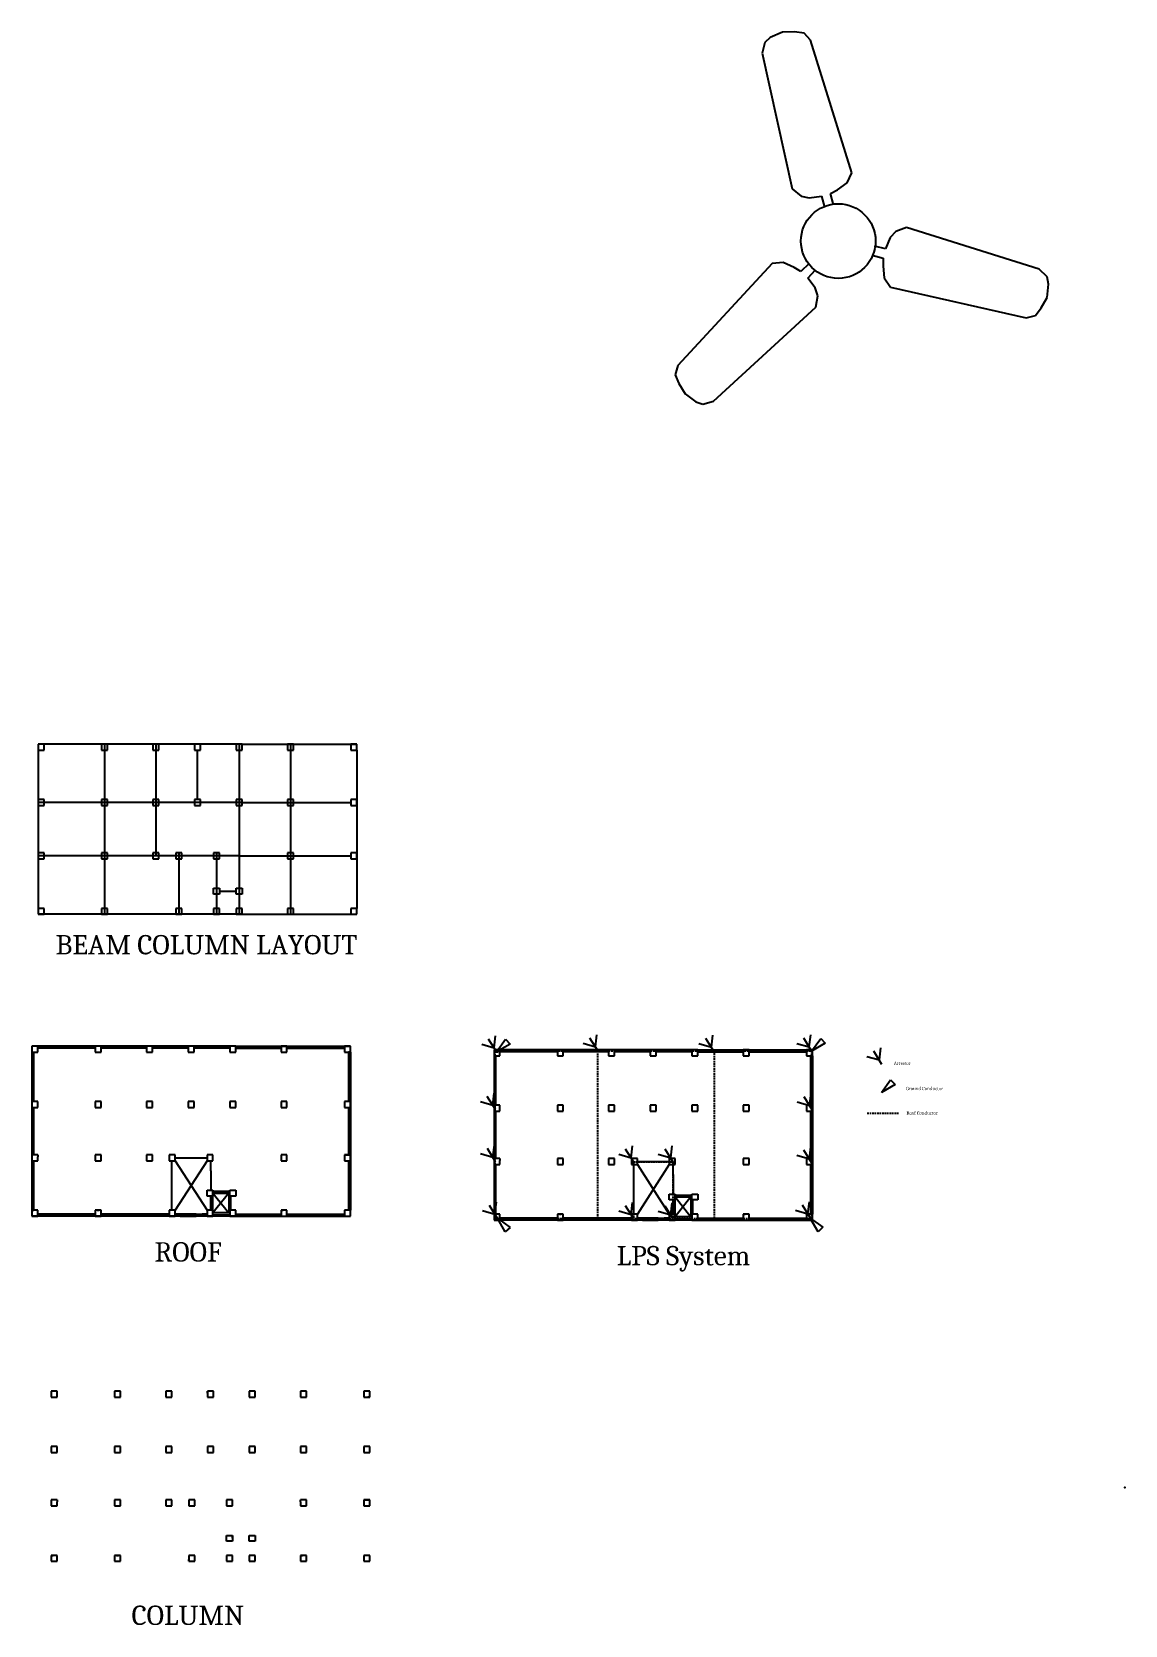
# Model space of a CAD drawing. Header units: inches. Extents: x -9560 to 22259, y -8480 to 5816.
# Drawn here: x 4327 to 7642, y 154 to 4987 of the extents above; entities that cross this region are included whole.
import ezdxf

# ---------------------------------------------------------------- set-up
doc = ezdxf.new("R2010")
doc.units = ezdxf.units.IN
doc.header["$LTSCALE"] = 2
for name, pattern in [('CENTERX2', [101.6, 63.5, -12.7, 12.7, -12.7]), ('DASHEDX2', [1.5, 1, -0.5]), ('HIDDEN', [0.375, 0.25, -0.125])]:
    doc.linetypes.add(name, pattern=pattern)
doc.layers.add('001_Dark_1 50', color=7, linetype='Continuous', lineweight=0, true_color=0x5c5c5c)
doc.layers.add('003_Light_1 50', color=7, linetype='Continuous', true_color=0xc2c2c2)
doc.layers.add('Emergency Lines', color=30, linetype='HIDDEN', lineweight=0)
for name, color, linetype in [('FloorPlan', 2, 'Continuous'), ('Sliding Door', 6, 'Continuous'), ('Text', 1, 'Continuous'), ('Window', 90, 'Continuous')]:
    doc.layers.add(name, color=color, linetype=linetype)
doc.styles.get("Standard").update_dxf_attribs({"font": 'Cambria Math.ttf', "height": 10})

msp = doc.modelspace()

# ---------------------------------------------------------------- texts
at = {"layer": 'Text', "attachment_point": 1}
for s, insert, char_height, width in [('BEAM COLUMN LAYOUT', (4398.5, 2247), 58.542, 3012.111), ('ROOF', (4698.8, 1315.1), 58.54, 2971.157), ('LPS System', (6100.4, 1303.7), 58.54, 2971.157), ('COLUMN', (4629.3, 212.7), 58.54, 2837.333)]:
    msp.add_mtext(s, dxfattribs=dict(at, insert=insert, char_height=char_height, width=width))
at = {"layer": 'Text', "lineweight": 25, "ltscale": 10, "char_height": 10, "width": 143.034, "attachment_point": 1}
for s, insert in [('Arrestor', (6941, 1863.3)), ('Ground Conductor', (6978.1, 1786.5)), ('Roof Conductor', (6979.3, 1712.4))]:
    msp.add_mtext(s, dxfattribs=dict(at, insert=insert))

# ---------------------------------------------------------------- blocks, each defined once
blk = doc.blocks.new('Arrestor')
at = {"layer": 'Window', "lineweight": 25, "ltscale": 10}
for p, q in [((-77, 130), (2, 43)), ((0, 140), (0, 0)), ((2, 43), (71, 128))]:
    blk.add_line(p, q, dxfattribs=at)
blk = doc.blocks.new('Ground Conductor')
at = {"layer": 'Sliding Door', "lineweight": 25, "ltscale": 10}
for p, q in [((0, 0), (84, 115)), ((124, 71), (0, 0)), ((84, 115), (124, 71))]:
    blk.add_line(p, q, dxfattribs=at)
blk = doc.blocks.new('6')
at = {"color": 18, "true_color": 0x000000}
for p, q in [((3322, -2211.4), (3285.1, -2227.8)), ((3358.8, -2210.9), (3322, -2211.4)), ((3387.4, -2214.9), (3358.8, -2210.9)), ((3407.5, -2235.6), (3387.4, -2214.9)), ((3268.2, -2243.2), (3260.1, -2275.1)), ((3285.1, -2227.8), (3268.2, -2243.2)), ((3532.6, -2638.3), (3407.5, -2235.6)), ((3260.1, -2275.1), (3351.4, -2686.9)), ((3518.4, -2668.9), (3532.6, -2638.3)), ((3351.4, -2686.9), (3378.5, -2709.3)), ((3467.6, -2701.4), (3489.2, -2689.8)), ((3476.7, -2735.2), (3467.6, -2701.4)), ((3489.2, -2689.8), (3518.4, -2668.9)), ((3378.5, -2709.3), (3403, -2714.4)), ((3403, -2714.4), (3440.1, -2709.5)), ((3440.1, -2709.5), (3449.6, -2742.4)), ((3649, -2834.9), (3634.6, -2869.5)), ((3665.6, -2816.2), (3649, -2834.9)), ((3698.5, -2804), (3665.6, -2816.2)), ((4100.8, -2930.8), (3698.5, -2804)), ((3594.1, -2888.3), (3627.9, -2897.4)), ((3634.6, -2869.5), (3601.3, -2861.3)), ((3627.9, -2897.4), (3627.1, -2921.8)), ((3290.9, -2913.4), (3004.7, -3223.2)), ((3324.5, -2910.5), (3290.9, -2913.4)), ((3357.2, -2925.3), (3324.5, -2910.5)), ((3378, -2938.2), (3357.2, -2925.3)), ((3402.8, -2913.4), (3378, -2938.2)), ((3398.8, -2958), (3422.6, -2933.2)), ((3627.1, -2921.8), (3630.6, -2957.5)), ((4124.4, -2953.8), (4100.8, -2930.8)), ((3421.6, -2987.7), (3398.8, -2958)), ((3429.5, -3011.4), (3421.6, -2987.7)), ((3630.6, -2957.5), (3650, -2985.2)), ((3650, -2985.2), (4061.4, -3078.2)), ((4129.3, -2976.1), (4124.4, -2953.8)), ((4125, -3016.3), (4129.3, -2976.1)), ((3423.5, -3046), (3429.5, -3011.4)), ((4107, -3048.4), (4125, -3016.3)), ((3112.6, -3331), (3423.5, -3046)), ((4061.4, -3078.2), (4089.3, -3071.2)), ((4089.3, -3071.2), (4107, -3048.4)), ((3004.7, -3223.2), (2996.8, -3250.9)), ((2996.8, -3250.9), (3007.7, -3277.6)), ((3007.7, -3277.6), (3026.5, -3309.3)), ((3026.5, -3309.3), (3059.1, -3333)), ((3059.1, -3333), (3080.9, -3339.9)), ((3080.9, -3339.9), (3112.6, -3331))]:
    blk.add_line(p, q, dxfattribs=at)
blk.add_circle((3491.2, -2845.6), 113.2, dxfattribs=at)

# ---------------------------------------------------------------- linework, layer by layer
at = {"layer": '001_Dark_1 50'}
for p, q in [((7641, 570.9), (7641.4, 570.9)), ((7641.7, 570.9), (7641.7, 570.9))]:
    msp.add_line(p, q, dxfattribs=at)
for points in [[(7640.3, 571.4), (7640.3, 571.4), (7640.5, 571.4)], [(7640.6, 570.9), (7642.2, 570.9), (7642.2, 571.5), (7640.5, 571.5), (7640.5, 571.4)], [(7641.8, 570.9), (7642.1, 570.9), (7642.1, 571.5), (7640.6, 571.5), (7640.6, 571.1)], [(7640.6, 571.1), (7640.6, 570.9), (7641, 570.9)], [(7642.1, 571.5), (7642.1, 571.8), (7640.7, 571.8), (7640.7, 571.5)], [(7642.1, 570.9), (7642.1, 570.6), (7640.7, 570.6), (7640.7, 570.9)], [(7641.4, 570.9), (7641.7, 570.9)], [(7642.2, 571), (7642.5, 571), (7642.5, 571.4), (7642.2, 571.4)]]:
    msp.add_lwpolyline(points, dxfattribs=at)
at = {"layer": '003_Light_1 50', "linetype": 'DASHEDX2'}
for p, q in [((7640.6, 571.3), (7640.2, 571.3)), ((7640.2, 570.8), (7640.3, 570.8)), ((7640.4, 570.8), (7640.6, 570.8))]:
    msp.add_line(p, q, dxfattribs=at)
at = {"layer": '003_Light_1 50'}
for p, q in [((7640.3, 571.4), (7640.5, 571.4)), ((7640.3, 571.4), (7640.5, 571.4)), ((7640.3, 571.4), (7640.5, 571.4)), ((7640.4, 571.1), (7640.4, 571.1)), ((7640.4, 571.1), (7640.4, 571.1)), ((7640.6, 571.1), (7640.8, 571.1)), ((7640.7, 571.8), (7640.7, 571.5)), ((7640.7, 571.8), (7640.7, 571.5)), ((7640.7, 571.8), (7640.7, 571.5)), ((7640.7, 571.8), (7640.7, 571.5)), ((7640.7, 571.8), (7640.7, 571.5)), ((7640.8, 571.2), (7640.7, 571.2)), ((7640.7, 571.2), (7640.8, 571.2)), ((7640.7, 570.9), (7640.7, 570.6)), ((7640.7, 570.9), (7640.7, 570.6)), ((7640.7, 570.9), (7640.7, 570.6)), ((7640.7, 570.9), (7640.7, 570.6)), ((7640.7, 570.9), (7640.7, 570.6)), ((7640.8, 571.8), (7640.8, 571.5)), ((7640.8, 571.8), (7640.8, 571.5)), ((7640.8, 571.8), (7640.8, 571.5)), ((7640.8, 571.8), (7640.8, 571.5)), ((7640.8, 571.8), (7640.8, 571.5)), ((7640.8, 571.8), (7640.8, 571.5)), ((7640.8, 570.9), (7640.8, 570.6)), ((7640.8, 570.9), (7640.8, 570.6)), ((7640.8, 570.9), (7640.8, 570.6)), ((7640.8, 570.9), (7640.8, 570.6)), ((7640.8, 570.9), (7640.8, 570.6)), ((7640.8, 570.9), (7640.8, 570.6)), ((7640.9, 571.8), (7640.9, 571.5)), ((7640.9, 571.8), (7640.9, 571.5)), ((7640.9, 571.8), (7640.9, 571.5)), ((7640.9, 571.8), (7640.9, 571.5)), ((7640.9, 571.8), (7640.9, 571.5)), ((7640.9, 571.8), (7640.9, 571.5)), ((7640.9, 571.8), (7640.9, 571.5)), ((7640.9, 570.9), (7640.9, 570.6)), ((7640.9, 570.9), (7640.9, 570.6)), ((7640.9, 570.9), (7640.9, 570.6)), ((7640.9, 570.9), (7640.9, 570.6)), ((7640.9, 570.9), (7640.9, 570.6)), ((7640.9, 570.9), (7640.9, 570.6)), ((7640.9, 570.9), (7640.9, 570.6)), ((7641, 571.8), (7641, 571.5)), ((7641, 571.8), (7641, 571.5)), ((7641, 571.8), (7641, 571.5)), ((7641, 571.8), (7641, 571.5)), ((7641, 571.8), (7641, 571.5)), ((7641, 571.8), (7641, 571.5)), ((7641, 571.8), (7641, 571.5)), ((7641, 570.9), (7641, 570.6)), ((7641, 570.9), (7641, 570.6)), ((7641, 570.9), (7641, 570.6)), ((7641, 570.9), (7641, 570.6)), ((7641, 570.9), (7641, 570.6)), ((7641, 570.9), (7641, 570.6)), ((7641, 570.9), (7641, 570.6)), ((7641.1, 571.8), (7641.1, 571.5)), ((7641.1, 571.8), (7641.1, 571.5)), ((7641.1, 571.8), (7641.1, 571.5)), ((7641.1, 571.8), (7641.1, 571.5)), ((7641.1, 571.8), (7641.1, 571.5)), ((7641.1, 571.8), (7641.1, 571.5)), ((7641.1, 570.9), (7641.1, 570.6)), ((7641.1, 570.9), (7641.1, 570.6)), ((7641.1, 570.9), (7641.1, 570.6)), ((7641.1, 570.9), (7641.1, 570.6)), ((7641.1, 570.9), (7641.1, 570.6)), ((7641.1, 570.9), (7641.1, 570.6)), ((7641.2, 571.8), (7641.2, 571.5)), ((7641.2, 571.8), (7641.2, 571.5)), ((7641.2, 571.8), (7641.2, 571.5)), ((7641.2, 571.8), (7641.2, 571.5)), ((7641.2, 571.8), (7641.2, 571.5)), ((7641.2, 571.8), (7641.2, 571.5)), ((7641.2, 571.8), (7641.2, 571.5)), ((7641.2, 570.9), (7641.2, 570.6)), ((7641.2, 570.9), (7641.2, 570.6)), ((7641.2, 570.9), (7641.2, 570.6)), ((7641.2, 570.9), (7641.2, 570.6)), ((7641.2, 570.9), (7641.2, 570.6)), ((7641.2, 570.9), (7641.2, 570.6)), ((7641.2, 570.9), (7641.2, 570.6)), ((7641.3, 571.8), (7641.3, 571.5)), ((7641.3, 571.8), (7641.3, 571.5)), ((7641.3, 571.8), (7641.3, 571.5)), ((7641.3, 571.8), (7641.3, 571.5)), ((7641.3, 571.8), (7641.3, 571.5)), ((7641.3, 571.8), (7641.3, 571.5)), ((7641.3, 571.8), (7641.3, 571.5)), ((7641.3, 570.9), (7641.3, 570.6)), ((7641.3, 570.9), (7641.3, 570.6)), ((7641.3, 570.9), (7641.3, 570.6)), ((7641.3, 570.9), (7641.3, 570.6)), ((7641.3, 570.9), (7641.3, 570.6)), ((7641.3, 570.9), (7641.3, 570.6)), ((7641.3, 570.9), (7641.3, 570.6)), ((7641.4, 571.8), (7641.4, 571.5)), ((7641.4, 571.8), (7641.4, 571.5)), ((7641.4, 571.8), (7641.4, 571.5)), ((7641.4, 571.8), (7641.4, 571.5)), ((7641.4, 571.8), (7641.4, 571.5)), ((7641.4, 571.8), (7641.4, 571.5)), ((7641.4, 570.9), (7641.4, 570.6)), ((7641.4, 570.9), (7641.4, 570.6)), ((7641.4, 570.9), (7641.4, 570.6)), ((7641.4, 570.9), (7641.4, 570.6)), ((7641.4, 570.9), (7641.4, 570.6)), ((7641.4, 570.9), (7641.4, 570.6)), ((7641.5, 571.8), (7641.5, 571.5)), ((7641.5, 571.8), (7641.5, 571.5)), ((7641.5, 571.8), (7641.5, 571.5)), ((7641.5, 571.8), (7641.5, 571.5)), ((7641.5, 571.8), (7641.5, 571.5)), ((7641.5, 571.8), (7641.5, 571.5)), ((7641.5, 571.8), (7641.5, 571.5)), ((7641.5, 570.9), (7641.5, 570.6)), ((7641.5, 570.9), (7641.5, 570.6)), ((7641.5, 570.9), (7641.5, 570.6)), ((7641.5, 570.9), (7641.5, 570.6)), ((7641.5, 570.9), (7641.5, 570.6)), ((7641.5, 570.9), (7641.5, 570.6)), ((7641.5, 570.9), (7641.5, 570.6)), ((7641.6, 571.8), (7641.6, 571.5)), ((7641.6, 571.8), (7641.6, 571.5)), ((7641.6, 571.8), (7641.6, 571.5)), ((7641.6, 571.8), (7641.6, 571.5)), ((7641.6, 571.8), (7641.6, 571.5)), ((7641.6, 571.8), (7641.6, 571.5)), ((7641.6, 571.8), (7641.6, 571.5)), ((7641.6, 570.9), (7641.6, 570.6)), ((7641.6, 570.9), (7641.6, 570.6)), ((7641.6, 570.9), (7641.6, 570.6)), ((7641.6, 570.9), (7641.6, 570.6)), ((7641.6, 570.9), (7641.6, 570.6)), ((7641.6, 570.9), (7641.6, 570.6)), ((7641.6, 570.9), (7641.6, 570.6)), ((7641.7, 571.8), (7641.7, 571.5)), ((7641.7, 571.8), (7641.7, 571.5)), ((7641.7, 571.8), (7641.7, 571.5)), ((7641.7, 571.8), (7641.7, 571.5)), ((7641.7, 571.8), (7641.7, 571.5)), ((7641.7, 571.8), (7641.7, 571.5)), ((7641.7, 570.9), (7641.7, 570.6)), ((7641.7, 570.9), (7641.7, 570.6)), ((7641.7, 570.9), (7641.7, 570.6)), ((7641.7, 570.9), (7641.7, 570.6)), ((7641.7, 570.9), (7641.7, 570.6)), ((7641.7, 570.9), (7641.7, 570.6)), ((7641.8, 571.8), (7641.8, 571.5)), ((7641.8, 571.8), (7641.8, 571.5)), ((7641.8, 571.8), (7641.8, 571.5)), ((7641.8, 571.8), (7641.8, 571.5)), ((7641.8, 571.8), (7641.8, 571.5)), ((7641.8, 571.8), (7641.8, 571.5)), ((7641.8, 571.8), (7641.8, 571.5)), ((7641.8, 570.9), (7641.8, 570.6)), ((7641.8, 570.9), (7641.8, 570.6)), ((7641.8, 570.9), (7641.8, 570.6)), ((7641.8, 570.9), (7641.8, 570.6)), ((7641.8, 570.9), (7641.8, 570.6)), ((7641.8, 570.9), (7641.8, 570.6)), ((7641.8, 570.9), (7641.8, 570.6)), ((7641.9, 571.8), (7641.9, 571.5)), ((7641.9, 571.8), (7641.9, 571.5)), ((7641.9, 571.8), (7641.9, 571.5)), ((7641.9, 571.8), (7641.9, 571.5)), ((7641.9, 571.8), (7641.9, 571.5)), ((7641.9, 571.8), (7641.9, 571.5)), ((7642, 571.1), (7641.9, 571.1)), ((7641.9, 571.1), (7642, 571.1)), ((7641.9, 570.9), (7641.9, 570.6)), ((7641.9, 570.9), (7641.9, 570.6)), ((7641.9, 570.9), (7641.9, 570.6)), ((7641.9, 570.9), (7641.9, 570.6)), ((7641.9, 570.9), (7641.9, 570.6)), ((7641.9, 570.9), (7641.9, 570.6)), ((7642, 571.8), (7642, 571.5)), ((7642, 571.8), (7642, 571.5)), ((7642, 571.8), (7642, 571.5)), ((7642, 571.8), (7642, 571.5)), ((7642, 571.8), (7642, 571.5)), ((7642, 571.8), (7642, 571.5)), ((7642, 571.8), (7642, 571.5)), ((7642, 571.2), (7642, 571.2)), ((7642, 570.9), (7642, 570.6)), ((7642, 570.9), (7642, 570.6)), ((7642, 570.9), (7642, 570.6)), ((7642, 570.9), (7642, 570.6)), ((7642, 570.9), (7642, 570.6)), ((7642, 570.9), (7642, 570.6)), ((7642, 570.9), (7642, 570.6)), ((7642.1, 571.8), (7642.1, 571.5)), ((7642.1, 570.9), (7642.1, 570.6)), ((7642.2, 571.4), (7642.5, 571.4)), ((7642.2, 571.4), (7642.5, 571.4)), ((7642.2, 571.4), (7642.5, 571.4)), ((7642.2, 571.4), (7642.5, 571.4)), ((7642.2, 571.4), (7642.5, 571.4)), ((7642.2, 571.3), (7642.5, 571.3)), ((7642.2, 571.3), (7642.5, 571.3)), ((7642.2, 571.3), (7642.5, 571.3)), ((7642.2, 571.3), (7642.5, 571.3)), ((7642.2, 571.2), (7642.5, 571.2)), ((7642.2, 571.3), (7642.5, 571.3)), ((7642.2, 571.3), (7642.5, 571.3)), ((7642.2, 571.3), (7642.5, 571.3)), ((7642.2, 571.2), (7642.5, 571.2)), ((7642.2, 571.2), (7642.5, 571.2)), ((7642.2, 571.2), (7642.5, 571.2)), ((7642.2, 571.2), (7642.5, 571.2)), ((7642.2, 571.2), (7642.5, 571.2)), ((7642.2, 571.2), (7642.5, 571.2)), ((7642.2, 571.1), (7642.5, 571.1)), ((7642.2, 571.1), (7642.5, 571.1)), ((7642.2, 571.1), (7642.5, 571.1)), ((7642.2, 571.1), (7642.5, 571.1)), ((7642.2, 571.1), (7642.5, 571.1)), ((7642.2, 571.1), (7642.5, 571.1)), ((7642.2, 571.1), (7642.5, 571.1)), ((7642.2, 571), (7642.5, 571)), ((7642.2, 571), (7642.5, 571)), ((7642.2, 571), (7642.5, 571)), ((7642.2, 571), (7642.5, 571))]:
    msp.add_line(p, q, dxfattribs=at)
at = {"layer": '003_Light_1 50', "linetype": 'CENTERX2'}
for p, q in [((7640.3, 570.9), (7640.3, 570.9)), ((7640.3, 570.9), (7640.3, 570.8)), ((7640.3, 570.8), (7640.3, 570.8)), ((7640.3, 570.8), (7640.3, 570.8)), ((7640.3, 570.8), (7640.4, 570.8)), ((7640.3, 570.7), (7640.4, 570.7)), ((7640.4, 570.9), (7640.4, 570.8)), ((7640.4, 570.9), (7640.4, 570.9)), ((7640.4, 570.9), (7640.4, 570.8)), ((7640.4, 570.8), (7640.4, 570.8)), ((7640.4, 570.8), (7640.4, 570.8)), ((7640.4, 570.7), (7640.4, 570.6)), ((7640.6, 571.5), (7640.6, 571.4)), ((7640.6, 571.4), (7640.6, 571.4)), ((7640.7, 571.3), (7640.7, 571.3)), ((7640.7, 571.3), (7640.7, 571.3)), ((7640.7, 571.3), (7640.7, 571.2)), ((7640.7, 571.3), (7640.7, 571.3)), ((7640.7, 571.3), (7640.7, 571.3)), ((7640.7, 571.2), (7640.7, 571.2)), ((7640.7, 571.1), (7640.7, 571.1)), ((7640.7, 571.1), (7640.7, 571.1)), ((7640.7, 571), (7640.7, 571)), ((7640.8, 571.5), (7640.8, 571.4)), ((7640.8, 571.4), (7640.8, 571.4)), ((7640.8, 571.4), (7640.8, 571.4)), ((7640.8, 571.4), (7640.8, 571.3)), ((7640.8, 571.3), (7640.8, 571.3)), ((7640.8, 571.3), (7640.8, 571.3)), ((7640.8, 571.3), (7640.8, 571.2)), ((7640.8, 571.3), (7640.8, 571.3)), ((7640.8, 571.3), (7640.8, 571.3)), ((7640.8, 571.2), (7640.8, 571.2)), ((7640.8, 571.2), (7640.8, 571.2)), ((7640.8, 571.2), (7640.8, 571.2)), ((7640.8, 571.1), (7640.8, 571.1)), ((7640.8, 571.1), (7640.8, 571.1)), ((7640.8, 570.9), (7640.8, 571)), ((7640.8, 571), (7640.8, 571)), ((7640.8, 571), (7640.8, 571)), ((7641, 571.5), (7641, 571.4)), ((7641, 571.4), (7641, 571.4)), ((7641, 571), (7641, 571)), ((7641, 570.9), (7641, 571)), ((7641.2, 571.5), (7641.2, 571.4)), ((7641.2, 571.4), (7641.3, 571.4)), ((7641.2, 570.9), (7641.2, 571)), ((7641.2, 571), (7641.3, 571)), ((7641.5, 571.5), (7641.5, 571.4)), ((7641.5, 571.4), (7641.5, 571.4)), ((7641.5, 571), (7641.5, 571)), ((7641.5, 570.9), (7641.5, 571)), ((7641.7, 571.5), (7641.7, 571.4)), ((7641.7, 571.4), (7641.7, 571.4)), ((7641.7, 571), (7641.7, 571)), ((7641.7, 570.9), (7641.7, 571)), ((7641.9, 571.5), (7641.9, 571.4)), ((7641.9, 571.4), (7641.9, 571.4)), ((7641.9, 571.2), (7641.9, 571.2)), ((7641.9, 571.2), (7641.9, 571.2)), ((7641.9, 570.9), (7641.9, 571)), ((7641.9, 571), (7641.9, 571)), ((7642, 571.2), (7642, 571.2)), ((7642, 571.2), (7642, 571.2)), ((7642.1, 571.5), (7642.1, 571.4)), ((7642.1, 571.4), (7642.1, 571.4)), ((7642.1, 571.2), (7642.1, 571.1)), ((7642.1, 571.1), (7642.1, 571.1)), ((7642.1, 571), (7642.1, 571)), ((7642.1, 570.9), (7642.1, 571))]:
    msp.add_line(p, q, dxfattribs=at)
at = {"layer": '003_Light_1 50'}
for points in [[(7640.4, 570.8), (7640.6, 570.8), (7640.6, 571.4), (7640.2, 571.4), (7640.2, 570.8), (7640.3, 570.8)], [(7640.3, 570.8), (7640.3, 570.8), (7640.3, 570.9), (7640.4, 570.9), (7640.4, 570.8), (7640.4, 570.8)], [(7640.3, 570.8), (7640.3, 570.8), (7640.3, 570.9), (7640.4, 570.9), (7640.4, 570.8), (7640.4, 570.8)], [(7640.4, 570.8), (7640.4, 570.7), (7640.3, 570.7), (7640.3, 570.8)], [(7640.7, 571.1), (7640.7, 571.1), (7640.8, 571.1), (7640.8, 571), (7640.7, 571), (7640.7, 571.1)], [(7641.1, 571.3), (7641, 571.3), (7641, 571.2), (7641.1, 571.2)], [(7641, 571.2), (7641, 571.3), (7641.1, 571.3)], [(7641.1, 571.3), (7641, 571.3), (7641, 571.3)], [(7641.1, 571), (7641.1, 571), (7641, 571), (7641, 570.9), (7641, 570.9), (7641, 571), (7641, 571), (7641, 571)], [(7641.1, 571.2), (7641.1, 571.2), (7641.1, 571.3), (7641.1, 571.3)], [(7641.1, 571.3), (7641.1, 571.3), (7641.1, 571.3), (7641.1, 571.3)], [(7641.3, 571.3), (7641.2, 571.3), (7641.2, 571.2), (7641.3, 571.2)], [(7641.3, 571.2), (7641.3, 571.2), (7641.3, 571.3), (7641.3, 571.3)], [(7641.3, 571.2), (7641.3, 571.3), (7641.3, 571.3)], [(7641.3, 571.3), (7641.3, 571.3), (7641.3, 571.3), (7641.3, 571.3)], [(7641.3, 571.3), (7641.3, 571.3), (7641.3, 571.3)], [(7641.4, 571), (7641.4, 571), (7641.4, 571), (7641.4, 570.9), (7641.4, 570.9), (7641.4, 571), (7641.4, 571), (7641.4, 571)], [(7641.5, 571.3), (7641.5, 571.3), (7641.5, 571.2), (7641.5, 571.2)], [(7641.5, 571.2), (7641.5, 571.3), (7641.5, 571.3)], [(7641.5, 571.3), (7641.5, 571.3), (7641.5, 571.3)], [(7641.6, 571.2), (7641.6, 571.2), (7641.6, 571.3), (7641.6, 571.3)], [(7641.6, 571.3), (7641.6, 571.3), (7641.6, 571.3), (7641.6, 571.3)], [(7641.8, 571.3), (7641.7, 571.3), (7641.7, 571.2), (7641.8, 571.2)], [(7641.7, 571), (7641.7, 571), (7641.7, 571), (7641.7, 570.9), (7641.8, 570.9), (7641.8, 571), (7641.8, 571), (7641.8, 571)], [(7641.8, 571.2), (7641.8, 571.2), (7641.8, 571.3), (7641.8, 571.3)], [(7641.8, 571.2), (7641.8, 571.3), (7641.8, 571.3)], [(7641.8, 571.3), (7641.8, 571.3), (7641.8, 571.3), (7641.8, 571.3)], [(7641.8, 571.3), (7641.8, 571.3), (7641.8, 571.3)]]:
    msp.add_lwpolyline(points, dxfattribs=at)
for points in [[(7640.3, 570.9), (7640.3, 570.9), (7640.3, 570.9), (7640.3, 570.9), (7640.3, 570.9), (7640.3, 570.9)], [(7640.3, 570.8), (7640.3, 570.8), (7640.3, 570.8), (7640.3, 570.8), (7640.3, 570.8), (7640.3, 570.8)], [(7640.4, 570.9), (7640.4, 570.9), (7640.4, 570.9), (7640.4, 570.9), (7640.4, 570.9), (7640.4, 570.9)], [(7640.4, 570.8), (7640.4, 570.8), (7640.4, 570.8), (7640.4, 570.8), (7640.4, 570.8), (7640.4, 570.8)], [(7640.6, 571.4), (7640.6, 571.4), (7640.6, 571.4), (7640.6, 571.4), (7640.6, 571.4), (7640.6, 571.4)], [(7640.7, 571.3), (7640.7, 571.3), (7640.7, 571.3), (7640.7, 571.3), (7640.7, 571.3), (7640.7, 571.3)], [(7640.7, 571.3), (7640.7, 571.3), (7640.7, 571.3), (7640.7, 571.3), (7640.7, 571.3), (7640.7, 571.3)], [(7640.7, 571.2), (7640.7, 571.2), (7640.7, 571.2), (7640.7, 571.2), (7640.7, 571.2), (7640.7, 571.2)], [(7640.7, 571.1), (7640.7, 571.1), (7640.7, 571.1), (7640.7, 571.1), (7640.7, 571.1), (7640.7, 571.1)], [(7640.7, 571), (7640.7, 571), (7640.7, 571), (7640.7, 571), (7640.7, 571), (7640.7, 571)], [(7640.8, 571.4), (7640.8, 571.4), (7640.8, 571.4), (7640.8, 571.4), (7640.8, 571.4), (7640.8, 571.4)], [(7640.8, 571.3), (7640.8, 571.4), (7640.8, 571.4), (7640.8, 571.4), (7640.8, 571.4), (7640.8, 571.4)], [(7640.8, 571.3), (7640.8, 571.3), (7640.8, 571.3), (7640.8, 571.3), (7640.8, 571.3), (7640.8, 571.3)], [(7640.8, 571.3), (7640.8, 571.3), (7640.8, 571.3), (7640.8, 571.3), (7640.8, 571.3), (7640.8, 571.3)], [(7640.8, 571.2), (7640.8, 571.2), (7640.8, 571.2), (7640.8, 571.2), (7640.8, 571.2), (7640.8, 571.2)], [(7640.8, 571.2), (7640.8, 571.2), (7640.8, 571.2), (7640.8, 571.2), (7640.8, 571.2), (7640.8, 571.2)], [(7640.8, 571.1), (7640.8, 571.1), (7640.8, 571.1), (7640.8, 571.1), (7640.8, 571.1), (7640.8, 571.1)], [(7640.8, 571), (7640.8, 571), (7640.8, 571), (7640.8, 571), (7640.8, 571), (7640.8, 571)], [(7640.8, 571), (7640.8, 571), (7640.8, 571), (7640.8, 571), (7640.8, 571), (7640.8, 571)], [(7641, 571.4), (7641, 571.4), (7641, 571.4), (7641, 571.4), (7641, 571.4), (7641, 571.4)], [(7641, 571), (7641, 571), (7641, 571), (7641, 571), (7641, 571), (7641, 571)], [(7641.1, 571.3), (7641.1, 571.2), (7641.1, 571.2), (7641.1, 571.3)], [(7641.2, 571.4), (7641.3, 571.4), (7641.3, 571.4), (7641.2, 571.5), (7641.2, 571.4), (7641.2, 571.4)], [(7641.2, 571), (7641.3, 571), (7641.3, 571), (7641.2, 571), (7641.2, 571), (7641.2, 571)], [(7641.3, 571.3), (7641.3, 571.2), (7641.3, 571.2), (7641.3, 571.3)], [(7641.5, 571.4), (7641.5, 571.4), (7641.5, 571.4), (7641.5, 571.5), (7641.5, 571.4), (7641.5, 571.4)], [(7641.6, 571.3), (7641.6, 571.2), (7641.5, 571.2), (7641.5, 571.3)], [(7641.5, 571), (7641.5, 571), (7641.5, 571), (7641.5, 571), (7641.5, 571), (7641.5, 571)], [(7641.7, 571.4), (7641.7, 571.4), (7641.7, 571.4), (7641.7, 571.5), (7641.7, 571.4), (7641.7, 571.4)], [(7641.7, 571), (7641.7, 571), (7641.7, 571), (7641.7, 571), (7641.7, 571), (7641.7, 571)], [(7641.8, 571.3), (7641.8, 571.2), (7641.8, 571.2), (7641.8, 571.3)], [(7641.9, 571.4), (7641.9, 571.4), (7641.9, 571.4), (7641.9, 571.5), (7641.9, 571.4), (7641.9, 571.4)], [(7641.9, 571.2), (7641.9, 571.2), (7641.9, 571.2), (7641.9, 571.2), (7641.9, 571.2), (7641.9, 571.2)], [(7641.9, 571), (7641.9, 571), (7641.9, 571), (7641.9, 571), (7641.9, 571), (7641.9, 571)], [(7642, 571.2), (7642, 571.2), (7642, 571.2), (7642, 571.2), (7642, 571.2), (7642, 571.2)], [(7642.1, 571.4), (7642.1, 571.4), (7642.1, 571.4), (7642.1, 571.5), (7642.1, 571.4), (7642.1, 571.4)], [(7642.1, 571.1), (7642.1, 571.1), (7642.1, 571.2), (7642.1, 571.2), (7642.1, 571.2), (7642.1, 571.1)], [(7642.1, 571), (7642.1, 571), (7642.1, 571), (7642.1, 571), (7642.1, 571), (7642.1, 571)]]:
    msp.add_lwpolyline(points, close=True, dxfattribs=at)
for points in [[(7640.8, 571.1, -0.438888), (7640.8, 571.1), (7640.6, 571.1)], [(7642, 571.2, -0.399758), (7641.9, 571.2), (7641.9, 571.2)]]:
    msp.add_lwpolyline(points, format="xyb", dxfattribs=at)
for points in [[(7640.8, 571.2), (7640.7, 571.2, -0.686948), (7640.7, 571.2), (7640.8, 571.2, -0.686948)], [(7642, 571.1, 0.686948), (7642, 571.1), (7641.9, 571.1, 0.686948), (7641.9, 571.1)]]:
    msp.add_lwpolyline(points, format="xyb", close=True, dxfattribs=at)
for centre, radius in [((7640.4, 571.1), 0.0364), ((7640.4, 571.1), 0.0247), ((7640.3, 570.9), 0.00786), ((7640.3, 570.9), 0.00519), ((7640.4, 570.8), 0.00918), ((7640.3, 570.8), 0.00786), ((7640.3, 570.8), 0.00519), ((7640.4, 570.9), 0.00519), ((7640.4, 570.9), 0.00786), ((7640.4, 570.8), 0.00786), ((7640.4, 570.8), 0.00519), ((7640.6, 571.4), 0.0083), ((7640.6, 571.4), 0.0126), ((7640.8, 571.3), 0.0929), ((7640.7, 571.3), 0.00519), ((7640.7, 571.3), 0.00786), ((7640.8, 571.3), 0.0385), ((7640.7, 571.3), 0.00519), ((7640.7, 571.3), 0.00786), ((7640.7, 571.2), 0.00786), ((7640.7, 571.2), 0.00519), ((7640.7, 571.1), 0.00519), ((7640.7, 571.1), 0.00786), ((7640.7, 571), 0.00786), ((7640.7, 571), 0.00519), ((7640.8, 571.4), 0.0083), ((7640.8, 571.4), 0.0126), ((7640.8, 571.4), 0.00786), ((7640.8, 571.4), 0.00519), ((7640.8, 571.3), 0.00519), ((7640.8, 571.3), 0.00786), ((7640.8, 571.3), 0.00519), ((7640.8, 571.3), 0.00786), ((7640.8, 571.2), 0.00786), ((7640.8, 571.2), 0.00519), ((7640.8, 571.2), 0.00786), ((7640.8, 571.2), 0.00519), ((7640.8, 571.1), 0.00786), ((7640.8, 571.1), 0.00519), ((7640.8, 571), 0.00519), ((7640.8, 571), 0.00786), ((7640.8, 571), 0.0126), ((7640.8, 571), 0.0083), ((7641, 571.4), 0.0126), ((7641, 571.4), 0.0083), ((7641, 571.3), 0.0625), ((7641, 571.3), 0.0156), ((7641, 571.1), 0.0234), ((7641, 571.1), 0.00781), ((7641, 571.1), 0.0781), ((7641, 571), 0.0083), ((7641, 571), 0.0126), ((7641.2, 571.4), 0.0126), ((7641.2, 571.4), 0.0083), ((7641.3, 571.3), 0.0625), ((7641.3, 571.3), 0.0156), ((7641.2, 571), 0.0083), ((7641.2, 571), 0.0126), ((7641.4, 571.1), 0.0781), ((7641.4, 571.1), 0.0234), ((7641.4, 571.1), 0.00781), ((7641.5, 571.4), 0.0126), ((7641.5, 571.4), 0.0083), ((7641.5, 571.3), 0.0625), ((7641.5, 571.3), 0.0156), ((7641.5, 571), 0.0126), ((7641.5, 571), 0.0083), ((7641.7, 571.4), 0.0126), ((7641.7, 571.4), 0.0083), ((7641.8, 571.3), 0.0625), ((7641.8, 571.1), 0.00781), ((7641.8, 571.1), 0.0234), ((7641.8, 571.1), 0.0781), ((7641.7, 571), 0.0083), ((7641.7, 571), 0.0126), ((7641.8, 571.3), 0.0156), ((7641.9, 571.4), 0.0126), ((7641.9, 571.4), 0.0083), ((7642, 571.2), 0.0711), ((7642, 571.2), 0.0665), ((7642, 571.2), 0.0226), ((7641.9, 571.2), 0.00786), ((7641.9, 571.2), 0.00519), ((7641.9, 571), 0.0126), ((7641.9, 571), 0.0083), ((7642, 571.2), 0.0179), ((7642, 571.2), 0.00786), ((7642, 571.2), 0.00519), ((7642.1, 571.4), 0.0126), ((7642.1, 571.4), 0.0083), ((7642.1, 571.2), 0.0083), ((7642.1, 571.2), 0.0126), ((7642.1, 571), 0.0083), ((7642.1, 571), 0.0126)]:
    msp.add_circle(centre, radius, dxfattribs=at)
for centre, radius, start, end in [((7640.4, 570.7), 0.0199, 117.8642, 62.1886), ((7640.4, 570.7), 0.0512, 100.4908, 79.5277), ((7640.7, 571.2), 0.00453, 111.0259, 248.9741), ((7640.7, 571.1), 0.0164, 210.1125, 139.6355), ((7640.7, 571.1), 0.0242, 199.8516, 153.9998), ((7640.8, 571.2), 0.00453, 291.0259, 68.9741), ((7641.9, 571.1), 0.00453, 111.0259, 248.9741), ((7642, 571.1), 0.00453, 291.0259, 68.9741)]:
    msp.add_arc(centre, radius, start, end, dxfattribs=at)
at = {"layer": 'Emergency Lines', "lineweight": 25, "ltscale": 10}
for p, q in [((5731.7, 1385.8), (5731.7, 1893.2)), ((5731.7, 1893.2), (5735.4, 1893.2)), ((5735.7, 1892.9), (5744, 1892.9)), ((5744, 1892.9), (5744, 1895.7)), ((5744, 1895.7), (6053.4, 1895.7)), ((6042.7, 1895.5), (6042.7, 1385.7)), ((6053.4, 1895.7), (6689.5, 1895.7)), ((6396.1, 1895.9), (6396.1, 1386)), ((6689.5, 1895.7), (6691.7, 1895.7)), ((6691.7, 1895.7), (6691.7, 1385.8)), ((6860.2, 1707), (6956.9, 1707)), ((6151.2, 1559.1), (6271.2, 1559.1)), ((6151.2, 1559.1), (6151.2, 1385.8)), ((6271.2, 1559.1), (6271.2, 1385.9)), ((6691.7, 1385.8), (5731.7, 1385.8))]:
    msp.add_line(p, q, dxfattribs=at)
at = {"layer": 'FloorPlan'}
for p, q in [((4964.7, 2826), (4346.3, 2826)), ((4346.3, 2826), (4346.3, 2310)), ((4364.3, 2826), (4346.3, 2826)), ((4346.3, 2826), (4346.3, 2808)), ((4346.3, 2808), (4364.3, 2808)), ((4364.3, 2808), (4364.3, 2826)), ((4556.4, 2826), (4538.4, 2826)), ((4538.4, 2826), (4538.4, 2808)), ((4538.4, 2808), (4556.4, 2808)), ((4547.4, 2826), (4547.4, 2310)), ((4556.4, 2808), (4556.4, 2826)), ((4712, 2826), (4694, 2826)), ((4694, 2826), (4694, 2808)), ((4694, 2808), (4712, 2808)), ((4703, 2826), (4703, 2640.2)), ((4712, 2808), (4712, 2826)), ((4838.3, 2826), (4820.3, 2826)), ((4820.3, 2826), (4820.3, 2808)), ((4820.3, 2808), (4838.3, 2808)), ((4829.3, 2658.2), (4829.3, 2808)), ((4838.3, 2808), (4838.3, 2826)), ((4964.7, 2826), (4946.7, 2826)), ((4946.7, 2826), (4946.7, 2808)), ((4946.7, 2808), (4964.7, 2808)), ((4955.7, 2826), (4955.7, 2310)), ((4964.7, 2808), (4964.7, 2826)), ((4964.7, 2826), (5312.3, 2826)), ((5120, 2826), (5102, 2826)), ((5102, 2826), (5102, 2808)), ((5102, 2808), (5120, 2808)), ((5111, 2826), (5111, 2310)), ((5120, 2808), (5120, 2826)), ((5312.3, 2826), (5294.3, 2826)), ((5294.3, 2826), (5294.3, 2808)), ((5294.3, 2808), (5312.3, 2808)), ((5312.3, 2808), (5312.3, 2826)), ((5312.3, 2808), (5312.3, 2328)), ((4364.3, 2658.2), (4346.3, 2658.2)), ((4346.3, 2658.2), (4346.3, 2640.2)), ((4964.7, 2649.2), (4346.3, 2649.2)), ((4346.3, 2640.2), (4364.3, 2640.2)), ((4364.3, 2640.2), (4364.3, 2658.2)), ((4556.4, 2658.2), (4538.4, 2658.2)), ((4538.4, 2658.2), (4538.4, 2640.2)), ((4538.4, 2640.2), (4556.4, 2640.2)), ((4556.4, 2640.2), (4556.4, 2658.2)), ((4712, 2658.2), (4694, 2658.2)), ((4694, 2658.2), (4694, 2640.2)), ((4694, 2640.2), (4712, 2640.2)), ((4703, 2640.2), (4703, 2487.1)), ((4712, 2640.2), (4712, 2658.2)), ((4838.3, 2658.2), (4820.3, 2658.2)), ((4820.3, 2658.2), (4820.3, 2640.2)), ((4820.3, 2640.2), (4838.3, 2640.2)), ((4838.3, 2640.2), (4838.3, 2658.2)), ((4964.7, 2658.2), (4946.7, 2658.2)), ((4946.7, 2658.2), (4946.7, 2640.2)), ((4946.7, 2640.2), (4964.7, 2640.2)), ((4964.7, 2640.2), (4964.7, 2658.2)), ((4964.7, 2649.2), (5294.3, 2649.2)), ((5120, 2658.2), (5102, 2658.2)), ((5102, 2658.2), (5102, 2640.2)), ((5102, 2640.2), (5120, 2640.2)), ((5120, 2640.2), (5120, 2658.2)), ((5312.3, 2658.2), (5294.3, 2658.2)), ((5294.3, 2658.2), (5294.3, 2640.2)), ((5294.3, 2640.2), (5312.3, 2640.2)), ((5312.3, 2640.2), (5312.3, 2658.2)), ((4364.3, 2496.1), (4346.3, 2496.1)), ((4346.3, 2496.1), (4346.3, 2478.1)), ((4955.7, 2487.1), (4346.3, 2487.1)), ((4346.3, 2478.1), (4364.3, 2478.1)), ((4364.3, 2478.1), (4364.3, 2496.1)), ((4556.4, 2496.1), (4538.4, 2496.1)), ((4538.4, 2496.1), (4538.4, 2478.1)), ((4538.4, 2478.1), (4556.4, 2478.1)), ((4556.4, 2478.1), (4556.4, 2496.1)), ((4712, 2496.1), (4694, 2496.1)), ((4694, 2496.1), (4694, 2478.1)), ((4694, 2478.1), (4712, 2478.1)), ((4712, 2478.1), (4712, 2496.1)), ((4781.1, 2496.1), (4763.1, 2496.1)), ((4763.1, 2496.1), (4763.1, 2478.1)), ((4763.1, 2478.1), (4781.1, 2478.1)), ((4772.1, 2496.1), (4772.1, 2310)), ((4781.1, 2478.1), (4781.1, 2496.1)), ((4895.4, 2496.1), (4877.4, 2496.1)), ((4877.4, 2496.1), (4877.4, 2478.1)), ((4877.4, 2478.1), (4895.4, 2478.1)), ((4886.4, 2496.1), (4886.4, 2310)), ((4895.4, 2478.1), (4895.4, 2496.1)), ((4955.7, 2487.1), (5294.3, 2487.1)), ((5120, 2496.1), (5102, 2496.1)), ((5102, 2496.1), (5102, 2478.1)), ((5102, 2478.1), (5120, 2478.1)), ((5120, 2478.1), (5120, 2496.1)), ((5312.3, 2496.1), (5294.3, 2496.1)), ((5294.3, 2496.1), (5294.3, 2478.1)), ((5294.3, 2478.1), (5312.3, 2478.1)), ((5312.3, 2478.1), (5312.3, 2496.1)), ((4877.4, 2370.8), (4877.4, 2388.8)), ((4877.4, 2388.8), (4895.4, 2388.8)), ((4895.4, 2370.8), (4877.4, 2370.8)), ((4895.4, 2388.8), (4895.4, 2370.8)), ((4895.4, 2379.8), (4946.7, 2379.8)), ((4946.7, 2370.8), (4946.7, 2388.8)), ((4946.7, 2388.8), (4964.7, 2388.8)), ((4964.7, 2370.8), (4946.7, 2370.8)), ((4964.7, 2388.8), (4964.7, 2370.8)), ((4364.3, 2328), (4346.3, 2328)), ((4346.3, 2328), (4346.3, 2310)), ((4364.3, 2310), (4364.3, 2328)), ((4556.4, 2328), (4538.4, 2328)), ((4538.4, 2328), (4538.4, 2310)), ((4556.4, 2310), (4556.4, 2328)), ((4781.1, 2328), (4763.1, 2328)), ((4763.1, 2328), (4763.1, 2310)), ((4781.1, 2310), (4781.1, 2328)), ((4895.4, 2328), (4877.4, 2328)), ((4877.4, 2328), (4877.4, 2310)), ((4895.4, 2310), (4895.4, 2328)), ((4964.7, 2328), (4946.7, 2328)), ((4946.7, 2328), (4946.7, 2310)), ((4964.7, 2310), (4964.7, 2328)), ((5120, 2328), (5102, 2328)), ((5102, 2328), (5102, 2310)), ((5120, 2310), (5120, 2328)), ((5312.3, 2328), (5294.3, 2328)), ((5294.3, 2328), (5294.3, 2310)), ((5312.3, 2310), (5312.3, 2328)), ((4964.7, 2310), (4346.3, 2310)), ((4346.3, 2310), (4364.3, 2310)), ((4538.4, 2310), (4556.4, 2310)), ((4763.1, 2310), (4781.1, 2310)), ((4877.4, 2310), (4895.4, 2310)), ((4946.7, 2310), (4964.7, 2310)), ((4964.7, 2310), (5312.3, 2310)), ((5102, 2310), (5120, 2310)), ((5294.3, 2310), (5312.3, 2310)), ((4326.8, 1910.1), (4326.8, 1394.1)), ((4344.8, 1910.1), (4326.8, 1910.1)), ((4326.8, 1910.1), (4326.8, 1892.1)), ((4326.8, 1892.1), (4344.8, 1892.1)), ((4332.8, 1742.3), (4332.8, 1892.1)), ((4344.8, 1892.1), (4344.8, 1910.1)), ((4927.2, 1910.1), (4344.8, 1910.1)), ((4518.9, 1904.4), (4344.8, 1904.4)), ((4536.9, 1910.1), (4518.9, 1910.1)), ((4518.9, 1910.1), (4518.9, 1892.1)), ((4518.9, 1892.1), (4536.9, 1892.1)), ((4536.9, 1892.1), (4536.9, 1910.1)), ((4674.6, 1904.1), (4536.9, 1904.1)), ((4692.5, 1910.1), (4674.5, 1910.1)), ((4674.5, 1910.1), (4674.5, 1892.1)), ((4674.5, 1910.1), (4674.6, 1904.1)), ((4674.5, 1892.1), (4692.5, 1892.1)), ((4692.5, 1892.1), (4692.5, 1910.1)), ((4800.8, 1904.1), (4692.5, 1904.1)), ((4818.8, 1910.1), (4800.8, 1910.1)), ((4818.8, 1910.1), (4800.8, 1910.1)), ((4800.8, 1910.1), (4800.8, 1892.1)), ((4800.8, 1904.1), (4800.8, 1910.1)), ((4800.8, 1910.1), (4800.8, 1907.1)), ((4800.8, 1892.1), (4818.8, 1892.1)), ((4818.8, 1892.1), (4818.8, 1910.1)), ((4927.2, 1904.1), (4818.8, 1904.1)), ((4945.2, 1910.1), (4927.2, 1910.1)), ((4927.2, 1910.1), (4927.2, 1892.1)), ((4927.2, 1892.1), (4945.2, 1892.1)), ((4945.2, 1892.1), (4945.2, 1910.1)), ((4945.2, 1910.1), (5292.8, 1910.1)), ((4945.2, 1904.1), (5082.4, 1904.1)), ((5100.4, 1910.1), (5082.4, 1910.1)), ((5082.4, 1910.1), (5082.4, 1892.1)), ((5082.4, 1892.1), (5100.4, 1892.1)), ((5100.4, 1892.1), (5100.4, 1910.1)), ((5100.4, 1904.1), (5274.8, 1904.1)), ((5292.8, 1910.1), (5274.8, 1910.1)), ((5274.8, 1910.1), (5274.8, 1892.1)), ((5274.8, 1892.1), (5292.8, 1892.1)), ((5292.8, 1892.1), (5286.8, 1892.1)), ((5286.8, 1892.1), (5286.8, 1742.3)), ((5292.8, 1892.1), (5292.8, 1910.1)), ((5292.8, 1892.1), (5292.8, 1412.1)), ((5728.4, 1898.6), (5728.4, 1382.6)), ((5746.4, 1898.6), (5728.4, 1898.6)), ((5728.4, 1898.6), (5728.4, 1880.6)), ((5746.4, 1880.6), (5746.4, 1898.6)), ((6328.8, 1898.6), (5746.4, 1898.6)), ((5920.5, 1892.9), (5746.4, 1892.9)), ((5938.5, 1898.6), (5920.5, 1898.6)), ((5920.5, 1898.6), (5920.5, 1880.6)), ((5938.5, 1880.6), (5938.5, 1898.6)), ((6076.2, 1892.6), (5938.5, 1892.6)), ((6094.1, 1898.6), (6076.1, 1898.6)), ((6076.1, 1898.6), (6076.1, 1880.6)), ((6076.1, 1898.6), (6076.2, 1892.6)), ((6094.1, 1880.6), (6094.1, 1898.6)), ((6202.4, 1892.6), (6094.1, 1892.6)), ((6220.4, 1898.6), (6202.4, 1898.6)), ((6220.4, 1898.6), (6202.4, 1898.6)), ((6202.4, 1898.6), (6202.4, 1880.6)), ((6202.4, 1892.6), (6202.4, 1898.6)), ((6202.4, 1898.6), (6202.4, 1895.6)), ((6220.4, 1880.6), (6220.4, 1898.6)), ((6328.8, 1892.6), (6220.4, 1892.6)), ((6346.8, 1898.6), (6328.8, 1898.6)), ((6328.8, 1898.6), (6328.8, 1880.6)), ((6346.8, 1880.6), (6346.8, 1898.6)), ((6346.8, 1898.6), (6694.4, 1898.6)), ((6346.8, 1892.6), (6484.1, 1892.6)), ((6502.1, 1898.6), (6484.1, 1898.6)), ((6484.1, 1898.6), (6484.1, 1880.6)), ((6502.1, 1880.6), (6502.1, 1898.6)), ((6502.1, 1892.6), (6676.4, 1892.6)), ((6694.4, 1898.6), (6676.4, 1898.6)), ((6676.4, 1898.6), (6676.4, 1880.6)), ((6694.4, 1880.6), (6694.4, 1898.6)), ((5728.4, 1880.6), (5746.4, 1880.6)), ((5734.4, 1730.9), (5734.4, 1880.6)), ((5920.5, 1880.6), (5938.5, 1880.6)), ((6076.1, 1880.6), (6094.1, 1880.6)), ((6202.4, 1880.6), (6220.4, 1880.6)), ((6328.8, 1880.6), (6346.8, 1880.6)), ((6484.1, 1880.6), (6502.1, 1880.6)), ((6676.4, 1880.6), (6694.4, 1880.6)), ((6694.4, 1880.6), (6688.4, 1880.6)), ((6688.4, 1880.6), (6688.4, 1730.9)), ((6694.4, 1880.6), (6694.4, 1400.6)), ((4344.8, 1742.3), (4326.8, 1742.3)), ((4326.8, 1742.3), (4326.8, 1724.3)), ((4344.8, 1724.3), (4344.8, 1742.3)), ((4536.9, 1742.3), (4518.9, 1742.3)), ((4518.9, 1742.3), (4518.9, 1724.3)), ((4536.9, 1724.3), (4536.9, 1742.3)), ((4692.5, 1742.3), (4674.5, 1742.3)), ((4674.5, 1742.3), (4674.5, 1724.3)), ((4692.5, 1724.3), (4692.5, 1742.3)), ((4818.8, 1742.3), (4800.8, 1742.3)), ((4800.8, 1742.3), (4800.8, 1724.3)), ((4818.8, 1724.3), (4818.8, 1742.3)), ((4945.2, 1742.3), (4927.2, 1742.3)), ((4927.2, 1742.3), (4927.2, 1724.3)), ((4945.2, 1724.3), (4945.2, 1742.3)), ((5100.4, 1742.3), (5082.4, 1742.3)), ((5082.4, 1742.3), (5082.4, 1724.3)), ((5100.4, 1724.3), (5100.4, 1742.3)), ((5292.8, 1742.3), (5274.8, 1742.3)), ((5274.8, 1742.3), (5274.8, 1724.3)), ((5292.8, 1724.3), (5292.8, 1742.3)), ((4326.8, 1724.3), (4344.8, 1724.3)), ((4332.8, 1580.2), (4332.8, 1724.3)), ((4518.9, 1724.3), (4536.9, 1724.3)), ((4674.5, 1724.3), (4692.5, 1724.3)), ((4800.8, 1724.3), (4818.8, 1724.3)), ((4927.2, 1724.3), (4945.2, 1724.3)), ((5082.4, 1724.3), (5100.4, 1724.3)), ((5274.8, 1724.3), (5292.8, 1724.3)), ((5286.8, 1724.3), (5286.8, 1580.2)), ((5746.4, 1730.9), (5728.4, 1730.9)), ((5728.4, 1730.9), (5728.4, 1712.9)), ((5728.4, 1712.9), (5746.4, 1712.9)), ((5734.4, 1568.8), (5734.4, 1712.9)), ((5746.4, 1712.9), (5746.4, 1730.9)), ((5938.5, 1730.9), (5920.5, 1730.9)), ((5920.5, 1730.9), (5920.5, 1712.9)), ((5920.5, 1712.9), (5938.5, 1712.9)), ((5938.5, 1712.9), (5938.5, 1730.9)), ((6094.1, 1730.9), (6076.1, 1730.9)), ((6076.1, 1730.9), (6076.1, 1712.9)), ((6076.1, 1712.9), (6094.1, 1712.9)), ((6094.1, 1712.9), (6094.1, 1730.9)), ((6220.4, 1730.9), (6202.4, 1730.9)), ((6202.4, 1730.9), (6202.4, 1712.9)), ((6202.4, 1712.9), (6220.4, 1712.9)), ((6220.4, 1712.9), (6220.4, 1730.9)), ((6346.8, 1730.9), (6328.8, 1730.9)), ((6328.8, 1730.9), (6328.8, 1712.9)), ((6328.8, 1712.9), (6346.8, 1712.9)), ((6346.8, 1712.9), (6346.8, 1730.9)), ((6502.1, 1730.9), (6484.1, 1730.9)), ((6484.1, 1730.9), (6484.1, 1712.9)), ((6484.1, 1712.9), (6502.1, 1712.9)), ((6502.1, 1712.9), (6502.1, 1730.9)), ((6694.4, 1730.9), (6676.4, 1730.9)), ((6676.4, 1730.9), (6676.4, 1712.9)), ((6676.4, 1712.9), (6694.4, 1712.9)), ((6688.4, 1712.9), (6688.4, 1568.8)), ((6694.4, 1712.9), (6694.4, 1730.9)), ((4344.8, 1580.2), (4326.8, 1580.2)), ((4326.8, 1580.2), (4326.8, 1562.2)), ((4326.8, 1562.2), (4344.8, 1562.2)), ((4332.8, 1412.1), (4332.8, 1562.2)), ((4344.8, 1580.2), (4344.8, 1574.2)), ((4344.8, 1562.2), (4344.8, 1574.2)), ((4536.9, 1580.2), (4518.9, 1580.2)), ((4518.9, 1580.2), (4518.9, 1562.2)), ((4518.9, 1562.2), (4536.9, 1562.2)), ((4536.9, 1562.2), (4536.9, 1580.2)), ((4692.5, 1580.2), (4674.5, 1580.2)), ((4674.5, 1580.2), (4674.5, 1562.2)), ((4674.5, 1562.2), (4692.5, 1562.2)), ((4674.5, 1562.2), (4680.5, 1562.2)), ((4692.5, 1562.2), (4692.5, 1580.2)), ((4761.5, 1580.2), (4743.5, 1580.2)), ((4743.5, 1580.2), (4743.5, 1562.2)), ((4743.5, 1580.2), (4743.6, 1574.2)), ((4743.5, 1562.2), (4749.8, 1562.2)), ((4749.8, 1562.2), (4749.8, 1412.1)), ((4749.8, 1562.2), (4755.8, 1562.2)), ((4755.8, 1562.2), (4761.5, 1562.2)), ((4761.5, 1562.2), (4761.5, 1580.2)), ((4761.5, 1571.2), (4857.9, 1571.2)), ((4761.5, 1562.2), (4857.9, 1412.1)), ((4857.9, 1562.2), (4761.5, 1412.1)), ((4875.9, 1580.2), (4857.9, 1580.2)), ((4857.9, 1580.2), (4857.9, 1562.2)), ((4857.9, 1562.2), (4863.8, 1562.2)), ((4863.8, 1562.2), (4869.8, 1562.2)), ((4869.8, 1562.2), (4875.9, 1562.2)), ((4869.8, 1532.1), (4869.8, 1562.2)), ((4875.9, 1562.2), (4875.9, 1580.2)), ((5100.4, 1580.2), (5082.4, 1580.2)), ((5082.4, 1580.2), (5082.4, 1574.2)), ((5082.4, 1574.2), (5082.4, 1562.2)), ((5082.4, 1562.2), (5100.4, 1562.2)), ((5100.4, 1562.2), (5100.4, 1580.2)), ((5292.8, 1580.2), (5274.8, 1580.2)), ((5274.8, 1580.2), (5274.8, 1562.2)), ((5274.8, 1580.2), (5292.8, 1580.2)), ((5274.8, 1562.2), (5292.8, 1562.2)), ((5286.8, 1562.2), (5286.8, 1412.1)), ((5292.8, 1562.2), (5292.8, 1580.2)), ((5746.4, 1568.8), (5728.4, 1568.8)), ((5728.4, 1568.8), (5728.4, 1550.8)), ((5728.4, 1550.8), (5746.4, 1550.8)), ((5734.4, 1400.6), (5734.4, 1550.8)), ((5746.4, 1568.8), (5746.4, 1562.8)), ((5746.4, 1550.8), (5746.4, 1562.8)), ((5938.5, 1568.8), (5920.5, 1568.8)), ((5920.5, 1568.8), (5920.5, 1550.8)), ((5920.5, 1550.8), (5938.5, 1550.8)), ((5938.5, 1550.8), (5938.5, 1568.8)), ((6094.1, 1568.8), (6076.1, 1568.8)), ((6076.1, 1568.8), (6076.1, 1550.8)), ((6076.1, 1550.8), (6094.1, 1550.8)), ((6076.1, 1550.8), (6082.1, 1550.8)), ((6094.1, 1550.8), (6094.1, 1568.8)), ((6163.2, 1568.8), (6145.2, 1568.8)), ((6145.2, 1568.8), (6145.2, 1550.8)), ((6145.2, 1568.8), (6145.2, 1562.8)), ((6145.2, 1550.8), (6151.4, 1550.8)), ((6151.4, 1550.8), (6151.4, 1400.6)), ((6151.4, 1550.8), (6157.4, 1550.8)), ((6157.4, 1550.8), (6163.2, 1550.8)), ((6163.2, 1550.8), (6163.2, 1568.8)), ((6163.2, 1559.8), (6259.5, 1559.8)), ((6163.2, 1550.8), (6259.5, 1400.6)), ((6259.5, 1550.8), (6163.2, 1400.6)), ((6277.5, 1568.8), (6259.5, 1568.8)), ((6259.5, 1568.8), (6259.5, 1550.8)), ((6259.5, 1550.8), (6265.4, 1550.8)), ((6265.4, 1550.8), (6271.4, 1550.8)), ((6271.4, 1550.8), (6277.5, 1550.8)), ((6271.4, 1520.6), (6271.4, 1550.8)), ((6277.5, 1550.8), (6277.5, 1568.8)), ((6502.1, 1568.8), (6484.1, 1568.8)), ((6484.1, 1568.8), (6484.1, 1562.8)), ((6484.1, 1562.8), (6484.1, 1550.8)), ((6484.1, 1550.8), (6502.1, 1550.8)), ((6502.1, 1550.8), (6502.1, 1568.8)), ((6694.4, 1568.8), (6676.4, 1568.8)), ((6676.4, 1568.8), (6676.4, 1550.8)), ((6676.4, 1568.8), (6694.4, 1568.8)), ((6676.4, 1550.8), (6694.4, 1550.8)), ((6688.4, 1550.8), (6688.4, 1400.6)), ((6694.4, 1550.8), (6694.4, 1568.8)), ((4869.8, 1532.1), (4869.8, 1472.9)), ((6271.4, 1520.6), (6271.4, 1461.4)), ((4857.9, 1454.9), (4857.9, 1472.9)), ((4857.9, 1472.9), (4875.9, 1472.9)), ((4875.9, 1454.9), (4857.9, 1454.9)), ((4869.8, 1412.1), (4869.8, 1454.9)), ((4875.9, 1472.9), (4875.9, 1454.9)), ((4875.9, 1463.9), (4875.9, 1469.9)), ((4875.9, 1469.9), (4927.2, 1469.9)), ((4875.9, 1404.1), (4875.9, 1464.1)), ((4875.9, 1463.9), (4923.9, 1463.9)), ((4875.9, 1463.9), (4923.9, 1463.9)), ((4875.9, 1403.9), (4875.9, 1463.9)), ((4875.9, 1463.9), (4923.9, 1403.9)), ((4923.9, 1463.9), (4875.9, 1403.9)), ((4923.9, 1463.9), (4923.9, 1403.9)), ((4927.2, 1454.9), (4927.2, 1472.9)), ((4927.2, 1472.9), (4945.2, 1472.9)), ((4927.2, 1472.9), (4933.2, 1472.9)), ((4945.2, 1454.9), (4927.2, 1454.9)), ((4929.9, 1412.1), (4929.9, 1454.9)), ((4945.2, 1472.9), (4945.2, 1454.9)), ((6259.5, 1443.4), (6259.5, 1461.4)), ((6259.5, 1461.4), (6277.5, 1461.4)), ((6277.5, 1461.4), (6277.5, 1443.4)), ((6277.5, 1452.4), (6277.5, 1458.4)), ((6277.5, 1458.4), (6328.8, 1458.4)), ((6277.5, 1392.6), (6277.5, 1452.6)), ((6277.5, 1452.4), (6325.5, 1452.4)), ((6277.5, 1452.4), (6325.5, 1452.4)), ((6277.5, 1392.4), (6277.5, 1452.4)), ((6277.5, 1452.4), (6325.5, 1392.4)), ((6325.5, 1452.4), (6277.5, 1392.4)), ((6325.5, 1452.4), (6325.5, 1392.4)), ((6328.8, 1443.4), (6328.8, 1461.4)), ((6328.8, 1461.4), (6346.8, 1461.4)), ((6328.8, 1461.4), (6334.8, 1461.4)), ((6346.8, 1461.4), (6346.8, 1443.4)), ((4344.8, 1412.1), (4326.8, 1412.1)), ((4326.8, 1412.1), (4326.8, 1394.1)), ((4326.8, 1412.1), (4332.8, 1412.1)), ((4344.8, 1394.1), (4344.8, 1412.1)), ((4536.9, 1412.1), (4518.9, 1412.1)), ((4518.9, 1412.1), (4518.9, 1394.1)), ((4527.9, 1412.1), (4524.9, 1412.1)), ((4524.9, 1412.1), (4530.9, 1412.1)), ((4536.9, 1394.1), (4536.9, 1412.1)), ((4761.5, 1412.1), (4743.5, 1412.1)), ((4743.5, 1412.1), (4743.5, 1394.1)), ((4761.5, 1394.1), (4761.5, 1412.1)), ((4875.9, 1412.1), (4857.9, 1412.1)), ((4857.9, 1412.1), (4857.9, 1394.1)), ((4875.9, 1412.1), (4869.9, 1412.1)), ((4875.9, 1394.1), (4875.9, 1412.1)), ((4923.9, 1403.9), (4875.9, 1403.9)), ((4945.2, 1412.1), (4927.2, 1412.1)), ((4927.2, 1412.1), (4927.2, 1394.1)), ((4945.2, 1394.1), (4945.2, 1412.1)), ((5082.4, 1412.1), (5088.4, 1412.2)), ((5100.4, 1412.1), (5082.4, 1412.1)), ((5082.4, 1412.1), (5082.4, 1394.1)), ((5100.4, 1394.1), (5100.4, 1412.1)), ((5292.8, 1412.1), (5274.8, 1412.1)), ((5274.8, 1412.1), (5274.8, 1394.1)), ((5292.8, 1394.1), (5292.8, 1412.1)), ((6277.5, 1443.4), (6259.5, 1443.4)), ((6271.4, 1400.6), (6271.4, 1443.4)), ((6346.8, 1443.4), (6328.8, 1443.4)), ((6331.5, 1400.7), (6331.5, 1443.4)), ((4945.2, 1394.1), (4326.8, 1394.1)), ((4326.8, 1394.1), (4344.8, 1394.1)), ((4518.9, 1400.1), (4344.8, 1400.1)), ((4518.9, 1394.1), (4536.9, 1394.1)), ((4743.5, 1400.1), (4536.9, 1400.1)), ((4743.5, 1394.1), (4743.5, 1400.1)), ((4743.5, 1394.1), (4761.5, 1394.1)), ((4761.5, 1400.1), (4776.8, 1400.1)), ((4806.8, 1400.1), (4761.5, 1400.1)), ((4806.8, 1400.1), (4776.8, 1400.1)), ((4776.8, 1394.1), (4806.8, 1394.1)), ((4824.8, 1400.1), (4794.8, 1400.1)), ((4794.8, 1400.1), (4794.8, 1394.1)), ((4794.8, 1394.1), (4824.8, 1394.1)), ((4797.1, 1400.1), (4797.1, 1394.1)), ((4797.1, 1397.1), (4823, 1397.1)), ((4806.8, 1400.1), (4812.8, 1400.1)), ((4806.8, 1394.1), (4812.8, 1394.1)), ((4812.8, 1400.1), (4842.8, 1400.1)), ((4812.8, 1400.1), (4857.9, 1400.1)), ((4842.8, 1394.1), (4812.8, 1394.1)), ((4823, 1400.1), (4823, 1394.1)), ((4824.8, 1397.1), (4824.8, 1400.1)), ((4824.8, 1400.1), (4824.8, 1394.1)), ((4857.9, 1400.1), (4842.8, 1400.1)), ((4857.9, 1394.1), (4875.9, 1394.1)), ((4875.9, 1397.9), (4927.2, 1397.9)), ((4927.2, 1394.1), (4945.2, 1394.1)), ((4945.2, 1400.1), (5082.4, 1400.1)), ((4945.2, 1394.1), (5292.8, 1394.1)), ((5082.4, 1394.1), (5100.4, 1394.1)), ((5100.4, 1400.1), (5274.8, 1400.1)), ((5274.8, 1394.1), (5292.8, 1394.1)), ((5746.4, 1400.6), (5728.4, 1400.6)), ((5728.4, 1400.6), (5728.4, 1382.6)), ((5728.4, 1400.6), (5734.4, 1400.6)), ((6346.8, 1382.6), (5728.4, 1382.6)), ((5728.4, 1382.6), (5746.4, 1382.6)), ((5746.4, 1382.6), (5746.4, 1400.6)), ((5920.5, 1388.6), (5746.4, 1388.6)), ((5938.5, 1400.6), (5920.5, 1400.6)), ((5920.5, 1400.6), (5920.5, 1382.6)), ((5920.5, 1382.6), (5938.5, 1382.6)), ((5929.5, 1400.6), (5926.5, 1400.6)), ((5926.5, 1400.6), (5932.5, 1400.6)), ((5938.5, 1382.6), (5938.5, 1400.6)), ((6145.2, 1388.6), (5938.5, 1388.6)), ((6163.2, 1400.6), (6145.2, 1400.6)), ((6145.2, 1400.6), (6145.2, 1382.6)), ((6145.2, 1382.6), (6145.2, 1388.6)), ((6145.2, 1382.6), (6163.2, 1382.6)), ((6163.2, 1382.6), (6163.2, 1400.6)), ((6163.2, 1388.6), (6178.4, 1388.6)), ((6208.4, 1388.6), (6163.2, 1388.6)), ((6208.4, 1388.6), (6178.4, 1388.6)), ((6178.4, 1382.6), (6208.4, 1382.6)), ((6226.4, 1388.6), (6196.4, 1388.6)), ((6196.4, 1388.6), (6196.4, 1382.6)), ((6196.4, 1382.6), (6226.4, 1382.6)), ((6198.7, 1388.6), (6198.7, 1382.6)), ((6198.7, 1385.6), (6224.6, 1385.6)), ((6208.4, 1388.6), (6214.4, 1388.6)), ((6208.4, 1382.6), (6214.4, 1382.6)), ((6214.4, 1388.6), (6244.4, 1388.6)), ((6214.4, 1388.6), (6259.5, 1388.6)), ((6244.4, 1382.6), (6214.4, 1382.6)), ((6224.6, 1388.6), (6224.6, 1382.6)), ((6226.4, 1385.6), (6226.4, 1388.6)), ((6226.4, 1388.6), (6226.4, 1382.6)), ((6259.5, 1388.6), (6244.4, 1388.6)), ((6277.5, 1400.6), (6259.5, 1400.6)), ((6259.5, 1400.6), (6259.5, 1382.6)), ((6259.5, 1382.6), (6277.5, 1382.6)), ((6277.5, 1400.6), (6271.5, 1400.6)), ((6277.5, 1382.6), (6277.5, 1400.6)), ((6325.5, 1392.4), (6277.5, 1392.4)), ((6277.5, 1386.4), (6328.8, 1386.4)), ((6346.8, 1400.6), (6328.8, 1400.6)), ((6328.8, 1400.6), (6328.8, 1382.6)), ((6328.8, 1382.6), (6346.8, 1382.6)), ((6346.8, 1382.6), (6346.8, 1400.6)), ((6346.8, 1388.6), (6484.1, 1388.6)), ((6346.8, 1382.6), (6694.4, 1382.6)), ((6484.1, 1400.6), (6490.1, 1400.8)), ((6502.1, 1400.6), (6484.1, 1400.6)), ((6484.1, 1400.6), (6484.1, 1382.6)), ((6484.1, 1382.6), (6502.1, 1382.6)), ((6502.1, 1382.6), (6502.1, 1400.6)), ((6502.1, 1388.6), (6676.4, 1388.6)), ((6694.4, 1400.6), (6676.4, 1400.6)), ((6676.4, 1400.6), (6676.4, 1382.6)), ((6676.4, 1382.6), (6694.4, 1382.6)), ((6694.4, 1382.6), (6694.4, 1400.6)), ((4403.7, 863.2), (4385.7, 863.2)), ((4385.7, 863.2), (4385.7, 845.2)), ((4385.7, 845.2), (4403.7, 845.2)), ((4403.7, 845.2), (4403.7, 863.2)), ((4595.8, 863.2), (4577.8, 863.2)), ((4577.8, 863.2), (4577.8, 845.2)), ((4577.8, 845.2), (4595.8, 845.2)), ((4595.8, 845.2), (4595.8, 863.2)), ((4751.4, 863.2), (4733.4, 863.2)), ((4733.4, 863.2), (4733.4, 845.2)), ((4733.4, 863.2), (4733.5, 857.2)), ((4733.4, 845.2), (4751.4, 845.2)), ((4751.4, 845.2), (4751.4, 863.2)), ((4877.7, 863.2), (4859.7, 863.2)), ((4877.7, 863.2), (4859.7, 863.2)), ((4859.7, 863.2), (4859.7, 845.2)), ((4859.7, 857.2), (4859.7, 863.2)), ((4859.7, 863.2), (4859.7, 860.2)), ((4877.7, 863.2), (4859.7, 863.2)), ((4859.7, 845.2), (4877.7, 845.2)), ((4877.7, 845.2), (4877.7, 863.2)), ((5004.1, 863.2), (4986.1, 863.2)), ((4986.1, 863.2), (4986.1, 845.2)), ((4986.1, 845.2), (5004.1, 845.2)), ((5004.1, 845.2), (5004.1, 863.2)), ((5159.3, 863.2), (5141.3, 863.2)), ((5141.3, 863.2), (5141.3, 845.2)), ((5141.3, 845.2), (5159.3, 845.2)), ((5159.3, 845.2), (5159.3, 863.2)), ((5351.7, 863.2), (5333.7, 863.2)), ((5333.7, 863.2), (5333.7, 845.2)), ((5333.7, 845.2), (5351.7, 845.2)), ((5351.7, 845.2), (5345.7, 845.2)), ((5351.7, 845.2), (5351.7, 863.2)), ((4403.7, 695.4), (4385.7, 695.4)), ((4385.7, 695.4), (4385.7, 677.4)), ((4385.7, 677.4), (4403.7, 677.4)), ((4403.7, 677.4), (4403.7, 695.4)), ((4595.8, 695.4), (4577.8, 695.4)), ((4577.8, 695.4), (4577.8, 677.4)), ((4577.8, 677.4), (4595.8, 677.4)), ((4595.8, 677.4), (4595.8, 695.4)), ((4751.4, 695.4), (4733.4, 695.4)), ((4733.4, 695.4), (4733.4, 677.4)), ((4733.4, 677.4), (4751.4, 677.4)), ((4751.4, 677.4), (4751.4, 695.4)), ((4877.7, 695.4), (4859.7, 695.4)), ((4859.7, 695.4), (4859.7, 677.4)), ((4859.7, 677.4), (4877.7, 677.4)), ((4877.7, 677.4), (4877.7, 695.4)), ((5004.1, 695.4), (4986.1, 695.4)), ((4986.1, 695.4), (4986.1, 677.4)), ((4986.1, 677.4), (5004.1, 677.4)), ((5004.1, 677.4), (5004.1, 695.4)), ((5159.3, 695.4), (5141.3, 695.4)), ((5141.3, 695.4), (5141.3, 677.4)), ((5141.3, 677.4), (5159.3, 677.4)), ((5159.3, 677.4), (5159.3, 695.4)), ((5351.7, 695.4), (5333.7, 695.4)), ((5333.7, 695.4), (5333.7, 677.4)), ((5333.7, 677.4), (5351.7, 677.4)), ((5351.7, 677.4), (5351.7, 695.4)), ((4403.7, 533.3), (4385.7, 533.3)), ((4385.7, 533.3), (4385.7, 515.3)), ((4403.7, 533.3), (4403.7, 527.3)), ((4595.8, 533.3), (4577.8, 533.3)), ((4577.8, 533.3), (4577.8, 515.3)), ((4595.8, 515.3), (4595.8, 533.3)), ((4751.4, 533.3), (4733.4, 533.3)), ((4733.4, 533.3), (4733.4, 515.3)), ((4751.4, 515.3), (4751.4, 533.3)), ((4820.5, 533.3), (4802.5, 533.3)), ((4802.5, 533.3), (4802.5, 515.3)), ((4802.5, 533.3), (4802.5, 527.3)), ((4820.5, 515.3), (4820.5, 533.3)), ((4934.8, 533.3), (4916.8, 533.3)), ((4916.8, 533.3), (4916.8, 515.3)), ((4934.8, 515.3), (4934.8, 533.3)), ((5159.3, 533.3), (5141.3, 533.3)), ((5141.3, 527.3), (5141.3, 533.3)), ((5159.3, 515.3), (5159.3, 533.3)), ((5351.7, 533.3), (5333.7, 533.3)), ((5333.7, 533.3), (5333.7, 515.3)), ((5333.7, 533.3), (5351.7, 533.3)), ((5351.7, 515.3), (5351.7, 533.3)), ((4385.7, 515.3), (4403.7, 515.3)), ((4403.7, 515.3), (4403.7, 527.3)), ((4577.8, 515.3), (4595.8, 515.3)), ((4733.4, 515.3), (4751.4, 515.3)), ((4733.4, 515.3), (4739.4, 515.3)), ((4802.5, 515.3), (4808.7, 515.3)), ((4808.7, 515.3), (4814.7, 515.3)), ((4814.7, 515.3), (4820.5, 515.3)), ((4916.8, 515.3), (4922.7, 515.3)), ((4922.7, 515.3), (4928.7, 515.3)), ((4928.7, 515.3), (4934.8, 515.3)), ((5141.3, 527.3), (5141.3, 515.3)), ((5141.3, 515.3), (5159.3, 515.3)), ((5333.7, 515.3), (5351.7, 515.3)), ((4916.8, 408), (4916.8, 426)), ((4916.8, 426), (4934.8, 426)), ((4934.8, 408), (4916.8, 408)), ((4934.8, 426), (4934.8, 408)), ((4934.8, 417), (4934.8, 423)), ((4986.1, 408), (4986.1, 426)), ((4986.1, 426), (5004.1, 426)), ((4986.1, 426), (4992.1, 426)), ((5004.1, 408), (4986.1, 408)), ((5004.1, 426), (5004.1, 408)), ((4403.7, 365.2), (4385.7, 365.2)), ((4385.7, 365.2), (4385.7, 347.2)), ((4385.7, 365.2), (4391.7, 365.2)), ((4385.7, 347.2), (4403.7, 347.2)), ((4403.7, 347.2), (4403.7, 365.2)), ((4595.8, 365.2), (4577.8, 365.2)), ((4577.8, 365.2), (4577.8, 347.2)), ((4577.8, 347.2), (4595.8, 347.2)), ((4586.8, 365.2), (4583.8, 365.1)), ((4583.8, 365.1), (4589.8, 365.1)), ((4595.8, 347.2), (4595.8, 365.2)), ((4820.5, 365.2), (4802.5, 365.2)), ((4802.5, 365.2), (4802.5, 347.2)), ((4802.5, 347.2), (4802.5, 353.2)), ((4802.5, 347.2), (4820.5, 347.2)), ((4820.5, 347.2), (4820.5, 365.2)), ((4934.8, 365.2), (4916.8, 365.2)), ((4916.8, 365.2), (4916.8, 347.2)), ((4916.8, 347.2), (4934.8, 347.2)), ((4934.8, 365.2), (4928.8, 365.2)), ((4934.8, 347.2), (4934.8, 365.2)), ((5004.1, 365.2), (4986.1, 365.2)), ((4986.1, 365.2), (4986.1, 347.2)), ((4986.1, 347.2), (5004.1, 347.2)), ((5004.1, 347.2), (5004.1, 365.2)), ((5141.3, 365.2), (5147.3, 365.3)), ((5159.3, 365.2), (5141.3, 365.2)), ((5141.3, 365.2), (5141.3, 347.2)), ((5141.3, 347.2), (5159.3, 347.2)), ((5159.3, 347.2), (5159.3, 365.2)), ((5351.7, 365.2), (5333.7, 365.2)), ((5333.7, 365.2), (5333.7, 347.2)), ((5333.7, 347.2), (5351.7, 347.2)), ((5351.7, 347.2), (5351.7, 365.2))]:
    msp.add_line(p, q, dxfattribs=at)

# ---------------------------------------------------------------- block references
msp.add_blockref('6', (3281.2, 7197.9))
at = {"layer": 'Sliding Door', "lineweight": 25, "ltscale": 10}
for name, p, xscale, yscale, rotation in [('Arrestor', (5735.6, 1892.8), 0.3333333333329345, 0.3333333333329345, 31.73271475953033), ('Arrestor', (6042.9, 1895.7), 0.3333333333329345, 0.3333333333329345, 31.73271475953033), ('Arrestor', (6394.7, 1894.2), 0.3333333333329345, 0.3333333333329345, 31.73271475953033), ('Arrestor', (6691.2, 1895.2), 0.3333333333329345, 0.3333333333329345, 31.73271475953033), ('Arrestor', (6904, 1855.7), 0.3333333333329345, 0.3333333333329345, 31.73271475953033), ('Arrestor', (5731.6, 1718.9), 0.3333333333329345, 0.3333333333329345, 31.73271475953033), ('Arrestor', (6692.1, 1717.9), 0.3333333333329345, 0.3333333333329345, 31.73271475953033), ('Arrestor', (5732.1, 1560.5), 0.3333333333329345, 0.3333333333329345, 31.73271475953033), ('Arrestor', (6151.2, 1559.1), 0.3333333333329345, 0.3333333333329345, 31.73271475953033), ('Arrestor', (6271.2, 1559.1), 0.3333333333329345, 0.3333333333329345, 31.73271475953033), ('Arrestor', (6691.7, 1555.7), 0.3333333333329345, 0.3333333333329345, 31.73271475953033), ('Arrestor', (5738.2, 1388.1), 0.3333333333329345, 0.3333333333329345, 31.73271475953033), ('Arrestor', (6151.2, 1387.1), 0.3333333333329345, 0.3333333333329345, 31.73271475953033), ('Arrestor', (6271.2, 1385.9), 0.3333333333329345, 0.3333333333329345, 31.73271475953033), ('Arrestor', (6687.6, 1388.7), 0.3333333333329345, 0.3333333333329345, 31.73271475953033), ('Ground Conductor', (5738.6, 1388.3), 0.3333333333330302, 0.3333333333330302, 270), ('Ground Conductor', (6687.6, 1388.5), 0.3333333333330302, 0.3333333333330302, 270)]:
    msp.add_blockref(name, p, dxfattribs=dict(at, xscale=xscale, yscale=yscale, rotation=rotation))
at = {"layer": 'Sliding Door', "lineweight": 25, "ltscale": 10, "xscale": 0.3333333333330302, "yscale": 0.3333333333330302}
for p in [(6691.2, 1895.2), (5735.6, 1892.8), (6903.3, 1769.7)]:
    msp.add_blockref('Ground Conductor', p, dxfattribs=at)

msp.set_redraw_order([(e.dxf.handle, doc.entitydb.next_handle()) for e in msp.query("TEXT MTEXT ATTDEF DIMENSION ARC_DIMENSION")])  # texts and dimensions are drawn at this point

doc.saveas('drawing.dxf')
